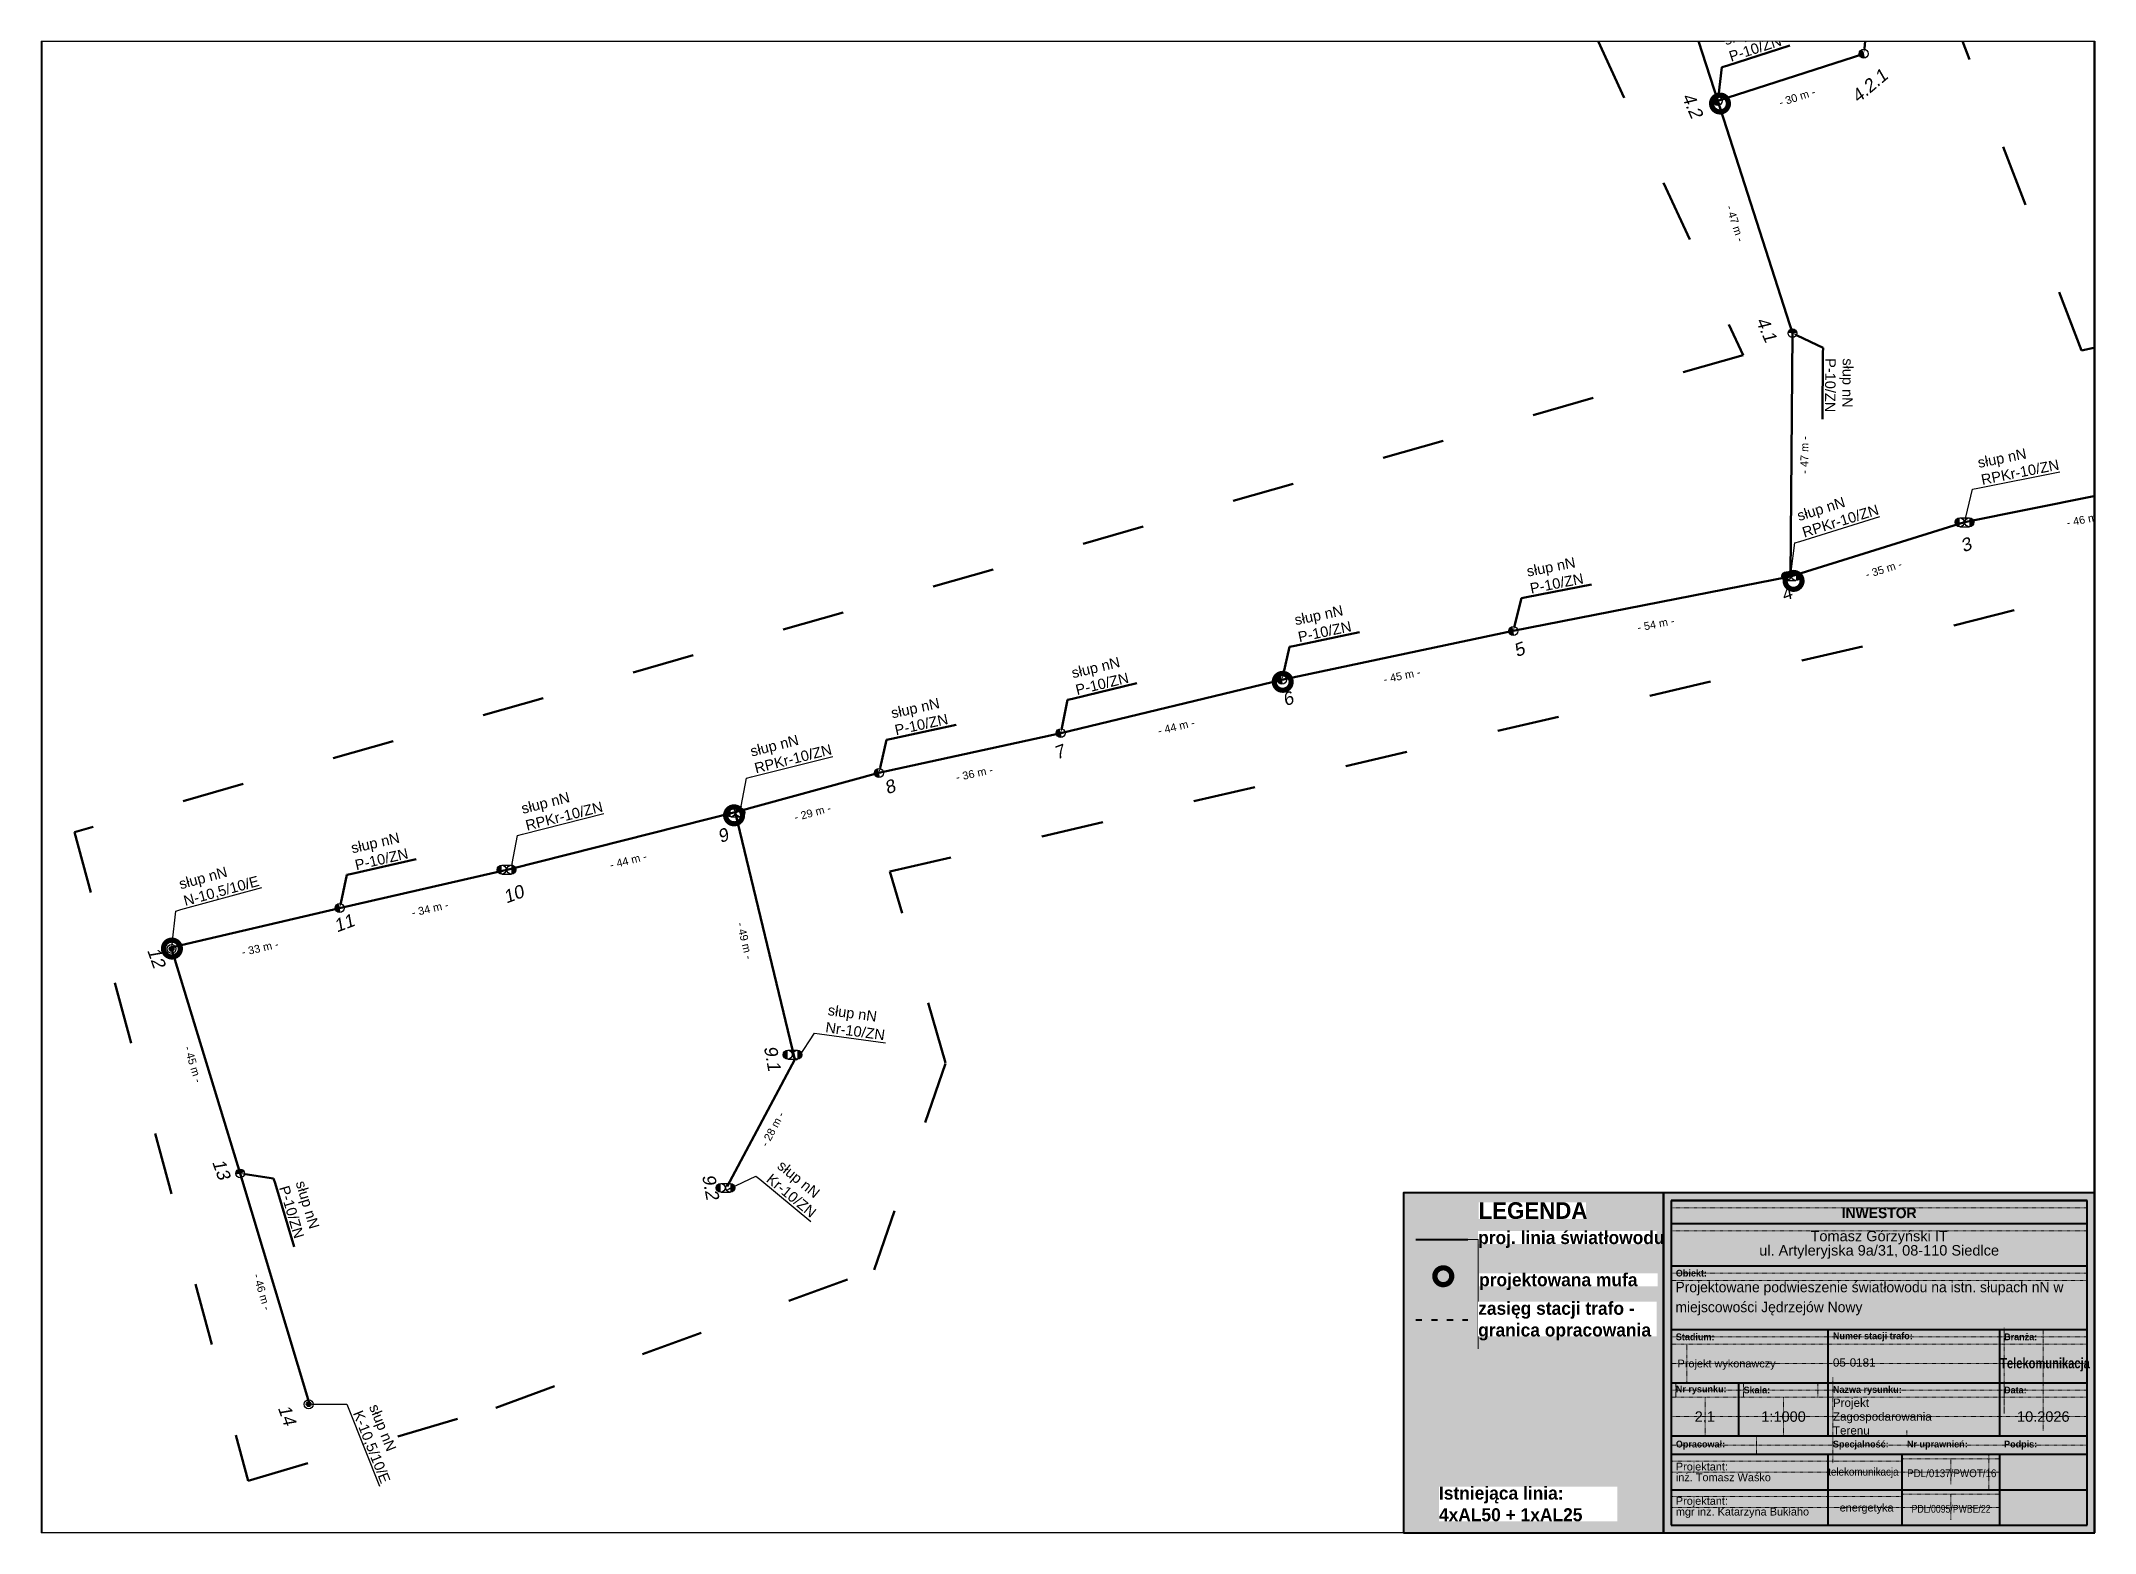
# Paper-space layout '181-1' of a CAD drawing. Header units: metres, sheet in millimetres. Extents: x 0 to 395, y 0 to 287.
# The model-space entities are those that its viewports show. They can reach past a viewport. Long polylines and large blocks are cut down to what shows.
import ezdxf
from ezdxf import colors
from ezdxf.entities.mleader import LeaderData, LeaderLine
from ezdxf.math import Vec2, Vec3

# ---------------------------------------------------------------- set-up
doc = ezdxf.new("R2010")
doc.units = ezdxf.units.M
for name, pattern in [('ACAD_ISO03W100', [30, 12, -18]), ('DGN Style 2', [0.005224, 0.003135, -0.00209]), ('GCAD_ISO03W100', [30, 12, -18])]:
    doc.linetypes.add(name, pattern=pattern)
for name, color, linetype, lineweight in [('!TELE', 30, 'SCARPLINE1A', 50), ('!trafo_05-0181', 6, 'GCAD_ISO03W100', 50), ('@Tabelka', 7, 'Continuous', 13), ('_mm zasięg trafo', 6, 'ACAD_ISO03W100', 35), ('_numery slupow etap 4 cz. 2', 7, 'Continuous', 40), ('_światłowód', 30, 'Continuous', 50)]:
    doc.layers.add(name, color=color, linetype=linetype, lineweight=lineweight)
for name, color, linetype in [('!wymiary', 7, 'Continuous'), ('_MM mufy', 3, 'Continuous'), ('_MM opisy', 7, 'Continuous'), ('_MM slupy', 5, 'Continuous')]:
    doc.layers.add(name, color=color, linetype=linetype)
doc.layers.add('@KonstrTabelki', color=253, linetype='DGN Style 2', lineweight=0, plot=False)
doc.styles.add('LEGENDA', font='arial.ttf')
doc.styles.get("Standard").update_dxf_attribs({"font": 'ARIAL.TTF'})
doc.linetypes.add('SCARPLINE1A', pattern='A,2,[150,AAA.SHX,S=1,R=0,X=0,Y=0],1e-11', length=2)
doc.dimstyles.new('opis linie', dxfattribs={"dimtxt": 1.5, "dimasz": 0.18, "dimexe": 0.18, "dimexo": 0.0625, "dimgap": 2.5, "dimtad": 4, "dimdec": 0, "dimzin": 0, "dimdsep": 46, "dimtxsty": 'Standard', "dimcen": 0.09, "dimse1": 1, "dimse2": 1, "dimsd1": 1, "dimsd2": 1, "dimclrt": 256, "dimadec": 0, "dimazin": 0, "dimtfac": 1, "dimtdec": 0, "dimtofl": 0, "dimtmove": 0, "dimatfit": 3, "dimfxl": 1, "dimtfill": 1, "dimtolj": 1, "dimtzin": 0, "dimarcsym": 0})

psp = doc.layouts.new('181-1')

# ---------------------------------------------------------------- texts
at = {"color": 18, "true_color": 0x000000, "insert": (314.32, 48.27), "char_height": 2, "width": 76.9558, "attachment_point": 1, "line_spacing_factor": 0.825, "style": 'LEGENDA'}
psp.add_mtext('\\pxsm1.15,ql;{\\fLato Light|b0|i0|c238|p34;\\C256;Projektowane podwieszenie światłowodu na istn. słupach nN w miejscowości Jędrzejów Nowy}', dxfattribs=at)
at = {"color": 1, "char_height": 1.6, "width": 26.3577, "attachment_point": 4, "style": 'LEGENDA'}
for s, insert in [('{\\C18;\\c0;05-0181}', (344.61, 32.76, 1)), ('{\\C18;\\c0;Projekt Zagospodarowania Terenu}', (344.61, 22.36, 1))]:
    psp.add_mtext(s, dxfattribs=dict(at, insert=insert))
at = {"char_height": 2, "attachment_point": 5, "line_spacing_factor": 0.825, "style": 'LEGENDA'}
for s, insert in [('2.1', (319.97, 22.36)), ('1:1000', (335.12, 22.36))]:
    psp.add_mtext(s, dxfattribs=dict(at, insert=insert))

msp = doc.modelspace()

# ---------------------------------------------------------------- blocks, each defined once
blk = doc.blocks.new('tabelka')
at = {"true_color": 0xffffff, "transparency": 33554687}
h = blk.add_hatch(color=7, dxfattribs=at)
h.dxf.hatch_style = 1
h.paths.add_polyline_path([(-83, 65.41), (0, 65.41), (0, 0), (-83, 0)])
at = {"layer": '@KonstrTabelki', "lineweight": 0}
for p, q in [((-1.5, 62.52), (-81.5, 62.52)), ((-1.5, 58.08), (-81.5, 58.08)), ((-1.5, 49.94), (-81.5, 49.94)), ((-81.5, 48.55), (-1.5, 48.55)), ((-1.5, 37.69), (-81.5, 37.69)), ((-81.5, 36.3), (-1.5, 36.3)), ((-78.46, 36.3), (-78.46, 28.86)), ((-17.47, 39.44), (-17.47, 22.94)), ((-9.93, 19.68), (-9.93, 39.08)), ((-81.5, 32.58), (-1.5, 32.58)), ((-80.6, 28.86), (-80.6, 26.08)), ((-67.58, 28.86), (-67.58, 26.08)), ((-53.27, 26.08), (-53.27, 28.86)), ((-50.39, 29.9), (-50.39, 18.64)), ((-17.47, 28.86), (-17.47, 22.94)), ((-9.93, 19.68), (-9.93, 28.86)), ((-1.5, 27.47), (-81.5, 27.47)), ((-81.5, 26.08), (-1.5, 26.08)), ((-74.99, 18.64), (-74.99, 26.08)), ((-59.88, 18.64), (-59.88, 26.08)), ((-1.5, 27.47), (-18.36, 27.47)), ((-1.5, 22.36), (-81.5, 22.36)), ((-1.5, 22.36), (-18.36, 22.36)), ((-81.5, 16.88), (-1.5, 16.88)), ((-65.11, 18.64), (-65.11, 15.11)), ((-50.39, 18.64), (-50.39, 13.41)), ((-36.15, 19.68), (-36.15, 18.64)), ((-37.05, 13.77), (-81.5, 13.77)), ((-37.05, 14.25), (-18.36, 14.25)), ((-27.71, 14.25), (-27.71, 9.31)), ((-20.43, 15.11), (-20.43, 8.31)), ((-37.05, 11.71), (-81.5, 11.71)), ((-18.36, 11.71), (-37.05, 11.71)), ((-37.05, 6.97), (-81.5, 6.97)), ((-37.05, 4.9), (-81.5, 4.9)), ((-37.05, 7.44), (-18.36, 7.44)), ((-18.36, 4.9), (-37.05, 4.9)), ((-27.71, 7.44), (-27.71, 2.5))]:
    blk.add_line(p, q, dxfattribs=at)
at = {"layer": '@KonstrTabelki'}
for points in [[(-51.29, 28.86), (-51.29, 39.08)], [(-51.29, 18.64), (-51.29, 28.86)]]:
    blk.add_lwpolyline(points, dxfattribs=at)
at = {"layer": '@Tabelka', "lineweight": 40}
for p, q in [((0, 65.41), (-83, 65.41)), ((-83, 65.41), (-83, 0)), ((-81.5, 63.91), (-1.5, 63.91)), ((-1.5, 63.91), (-81.5, 63.91)), ((-81.5, 63.91), (-81.5, 1.5)), ((-1.5, 1.5), (-1.5, 63.91)), ((0, 0), (0, 65.41)), ((-81.5, 59.47), (-1.5, 59.47)), ((-81.5, 51.33), (-1.5, 51.33)), ((-81.5, 39.08), (-1.5, 39.08)), ((-81.5, 39.08), (-18.36, 39.08)), ((-51.29, 28.86), (-51.29, 39.08)), ((-51.29, 28.86), (-51.29, 35.67)), ((-18.36, 39.08), (-18.36, 28.86)), ((-81.5, 28.86), (-18.36, 28.86)), ((-68.48, 18.64), (-68.48, 28.86)), ((-51.29, 18.64), (-51.29, 28.86)), ((-18.36, 28.86), (-1.5, 28.86)), ((-18.36, 28.86), (-18.36, 18.64)), ((-51.29, 18.64), (-51.29, 25.45)), ((-18.36, 25.45), (-18.36, 18.64)), ((-81.5, 18.64), (-1.5, 18.64)), ((-81.5, 18.64), (-1.5, 18.64)), ((-81.5, 15.11), (-1.5, 15.11)), ((-51.29, 1.5), (-51.29, 15.11)), ((-37.05, 1.5), (-37.05, 15.11)), ((-18.36, 15.11), (-18.36, 1.5)), ((-81.5, 8.31), (-1.5, 8.31)), ((-81.5, 8.31), (-1.5, 8.31)), ((-81.5, 1.5), (-1.5, 1.5)), ((-83, 0), (0, 0))]:
    blk.add_line(p, q, dxfattribs=at)
at = {"layer": '@Tabelka'}
for s, insert, char_height, attachment_point, line_spacing_factor in [('{\\fLato Light|b1|i0|c238|p34;INWESTOR}', (-41.5, 62.52), 2, 2, 0.825), ('{\\fLato Light|b1|i0|c238|p34;Obiekt:}', (-80.6, 49.94), 1.3, 4, 0.946154), ('{\\fLato Light|b1|i0|c238|p34;Branża:}', (-17.47, 37.69), 1.3, 4, 0.946154), ('Projekt wykonawczy', (-80.27, 32.34), 1.5, 4, 0.825), ('{\\fLato Light|b1|i0|c238|p34;\\W0.8;Telekomunikacja}', (-9.6, 32.34), 2, 5, 0.76875), ('{\\fLato Light|b1|i0|c238|p34;Nr rysunku:}', (-80.6, 27.47), 1.3, 4, 0.946154), ('{\\fLato Light|b1|i0|c238|p34;Skala:}', (-67.58, 27.47), 1.3, 4, 0.946154), ('{\\fLato Light|b1|i0|c238|p34;Nazwa rysunku:}', (-50.39, 27.38), 1.3, 4, 0.946154), ('{\\fLato Light|b1|i0|c238|p34;Data:}', (-17.47, 27.47), 1.3, 4, 0.946154), ('10.2026', (-9.93, 22.36), 2, 5, 0.825), ('{\\fLato Light|b1|i0|c238|p34;Opracował:}', (-80.6, 16.88), 1.3, 4, 0.946154), ('{\\fLato Light|b1|i0|c238|p34;Specjalność:}', (-50.39, 16.88), 1.3, 4, 0.946154), ('{\\fLato Light|b1|i0|c238|p34;Nr uprawnień:}', (-36.15, 16.88), 1.3, 4, 0.946154), ('{\\fLato Light|b1|i0|c238|p34;Podpis:}', (-17.47, 16.88), 1.3, 4, 0.946154)]:
    blk.add_mtext(s, dxfattribs=dict(at, insert=insert, char_height=char_height, attachment_point=attachment_point, line_spacing_factor=line_spacing_factor))
at = {"layer": '@Tabelka', "insert": (-41.5, 58.08), "char_height": 2, "attachment_point": 2, "line_spacing_factor": 0.825, "style": 'LEGENDA'}
blk.add_mtext('Tomasz Górzyński IT\\Pul. Artyleryjska 9a/31, 08-110 Siedlce', dxfattribs=at)
at = {"layer": '@Tabelka'}
for s, insert, char_height, width, attachment_point, line_spacing_factor in [('{\\fLato Light|b1|i0|c238|p34;Stadium:}', (-80.6, 37.69), 1.3, 8.6456, 4, 0.946154), ('{\\fLato Light|b1|i0|c238|p34;Numer stacji trafo:}', (-50.39, 37.69), 1.3, 16.1141, 4, 0.946154), ('Projektant:\\Pinż. Tomasz Waśko', (-80.6, 11.71), 1.5, 27.9275, 4, 0.825), ('{\\W0.9;telekomunikacja}', (-44.53, 11.53), 1.5, 22.915, 5, 0.825), ('{\\W0.9;PDL/0137/PWOT/16}', (-27.54, 11.46), 1.5, 22.915, 5, 0.825), ('Projektant:\\Pmgr inż. Katarzyna Bukłaho', (-80.6, 4.9), 1.5, 27.9275, 4, 0.825), ('energetyka', (-43.91, 4.64), 1.5, 22.915, 5, 0.825), ('{\\W0.8;PDL/0095/PWBE/22}', (-27.66, 4.62), 1.5, 22.915, 5, 0.825)]:
    blk.add_mtext(s, dxfattribs=dict(at, insert=insert, char_height=char_height, width=width, attachment_point=attachment_point, line_spacing_factor=line_spacing_factor))
blk = doc.blocks.new('mufa')
at = {"layer": '_MM mufy'}
h = blk.add_hatch(color=256, dxfattribs=at)
h.dxf.hatch_style = 1
h.paths.add_polyline_path([(2.15, 0.12, 1), (-2.1, -0.05, 1)])
h.paths.add_polyline_path([(-1.1, -0.01, -1), (1.15, 0.08, -1)], flags=16)
h.paths.add_polyline_path([(-0.83, 0, -1), (0.88, 0.07, -1)], flags=0)
blk = doc.blocks.new('legenda')
at = {"true_color": 0xffffff, "transparency": 33554687}
h = blk.add_hatch(color=7, dxfattribs=at)
h.dxf.hatch_style = 1
h.paths.add_polyline_path([(-50, 65.41), (0, 65.41), (0, 0), (-50, 0)])
at = {"lineweight": 40}
blk.add_lwpolyline([(0, 65.41), (-50, 65.41), (-50, 0)], dxfattribs=at)
at = {"layer": '_mm zasięg trafo', "lineweight": 40, "ltscale": 0.1}
blk.add_lwpolyline([(-47.62, 40.95), (-37.62, 40.95)], dxfattribs=at)
at = {"layer": '_światłowód', "lineweight": 40}
blk.add_lwpolyline([(-47.62, 56.41), (-37.62, 56.41)], dxfattribs=at)
at = {"layer": '_mm zasięg trafo'}
blk.add_blockref('mufa', (-42.35, 49.31), dxfattribs=at)
at = {"layer": '_mm zasięg trafo', "bg_fill": 3, "box_fill_scale": 1, "bg_fill_color": 256, "bg_fill_transparency": 0}
for s, width, heights, insert, char_height, attachment_point in [('{\\fLato Light|b1|i0|c238|p34;\\C7;LEGENDA}', 20.65, [-3.27], (-35.53, 63.58), 3.2, 1), ('\\pxt4;{\\fLato Light|b1|i0|c238|p34;\\C7;proj. linia światłowodu}', 34.3358, [-3.2], (-35.62, 56.41), 2.5, 4)]:
    blk.add_mtext_dynamic_manual_height_columns(s, width=width, gutter_width=1, heights=heights, dxfattribs=dict(at, insert=insert, char_height=char_height, attachment_point=attachment_point))
at = {"layer": 'Defpoints', "color": 252, "lineweight": 0, "true_color": 0x939598}
blk.add_lwpolyline([(-37.62, 56.41), (-35.62, 56.41), (-35.62, 35.41)], dxfattribs=at)
at = {"layer": '_mm zasięg trafo', "char_height": 2.5, "attachment_point": 4, "bg_fill": 3, "box_fill_scale": 1, "bg_fill_color": 256, "bg_fill_transparency": 0}
for s, heights, insert in [('\\pxt4;{\\fLato Light|b1|i0|c238|p34;\\C7;projektowana mufa}', [-3.2], (-35.44, 48.3)), ('\\pxt4;{\\fLato Light|b1|i0|c238|p34;\\C7;zasięg stacji trafo - granica opracowania}', [-7.36], (-35.62, 40.72))]:
    blk.add_mtext_dynamic_manual_height_columns(s, width=34.3358, gutter_width=1, heights=heights, dxfattribs=dict(at, insert=insert))
at = {"lineweight": 40}
blk.add_lwpolyline([(-50, 0), (0, 0), (0, 65.41)], dxfattribs=at)
at = {"layer": '_mm zasięg trafo', "insert": (-43.16, 5.56), "char_height": 2.5, "attachment_point": 4, "bg_fill": 3, "box_fill_scale": 1, "bg_fill_color": 256, "bg_fill_transparency": 0}
blk.add_mtext_dynamic_manual_height_columns('\\pxt4;{\\fLato Light|b1|i0|c238|p34;\\C7;Istniejąca linia:\\P4xAL50 + 1xAL25}', width=34.3358, gutter_width=1, heights=[0], dxfattribs=at)
blk = doc.blocks.new('*D100')
at = {"layer": 'Defpoints', "color": 0}
for p in [(7547440.23, 5784095.98), (7547451.73, 5784048.37), (7547451, 5784048.19)]:
    blk.add_point(p, dxfattribs=at)
at = {"layer": '!wymiary', "insert": (7547442.08, 5784071.23), "char_height": 1.5, "attachment_point": 5, "rotation": 283.574, "bg_fill": 3, "box_fill_scale": 1.1, "bg_fill_color": 9, "bg_fill_true_color": 13158600, "bg_fill_transparency": 0}
blk.add_mtext('\\A1;- 49 m -', dxfattribs=at)
blk = doc.blocks.new('*D101')
at = {"layer": 'Defpoints', "color": 0}
for p in [(7547451.73, 5784048.37), (7547438.03, 5784024.35), (7547438.69, 5784024)]:
    blk.add_point(p, dxfattribs=at)
at = {"layer": '!wymiary', "insert": (7547447.43, 5784035), "char_height": 1.5, "attachment_point": 5, "rotation": 61.8514, "bg_fill": 3, "box_fill_scale": 1.1, "bg_fill_color": 9, "bg_fill_true_color": 13158600, "bg_fill_transparency": 0}
blk.add_mtext('\\A1;- 28 m -', dxfattribs=at)
blk = doc.blocks.new('*D121')
at = {"layer": 'Defpoints', "color": 0}
for p in [(7547657.28, 5784241.79), (7547657.51, 5784241.08), (7547629.2, 5784232.71)]:
    blk.add_point(p, dxfattribs=at)
at = {"layer": '!wymiary', "insert": (7547644.47, 5784233.43), "char_height": 1.5, "attachment_point": 5, "rotation": 17.9309, "bg_fill": 3, "box_fill_scale": 1.1, "bg_fill_color": 9, "bg_fill_true_color": 13158600, "bg_fill_transparency": 0}
blk.add_mtext('\\A1;- 30 m -', dxfattribs=at)
blk = doc.blocks.new('*D123')
at = {"layer": 'Defpoints', "color": 0}
for p in [(7547616.77, 5784271.36), (7547628.48, 5784232.48), (7547629.2, 5784232.71)]:
    blk.add_point(p, dxfattribs=at)
at = {"layer": '!wymiary', "insert": (7547619.17, 5784250.81), "char_height": 1.5, "attachment_point": 5, "rotation": 287.8205, "bg_fill": 3, "box_fill_scale": 1.1, "bg_fill_color": 9, "bg_fill_true_color": 13158600, "bg_fill_transparency": 0}
blk.add_mtext('\\A1;- 41 m -', dxfattribs=at)
blk = doc.blocks.new('*D124')
at = {"layer": 'Defpoints', "color": 0}
for p in [(7547629.2, 5784232.71), (7547642.85, 5784187.82), (7547643.57, 5784188.05)]:
    blk.add_point(p, dxfattribs=at)
at = {"layer": '!wymiary', "insert": (7547632.57, 5784209.15), "char_height": 1.5, "attachment_point": 5, "rotation": 287.8382, "bg_fill": 3, "box_fill_scale": 1.1, "bg_fill_color": 9, "bg_fill_true_color": 13158600, "bg_fill_transparency": 0}
blk.add_mtext('\\A1;- 47 m -', dxfattribs=at)
blk = doc.blocks.new('*D125')
at = {"layer": 'Defpoints', "color": 0}
for p in [(7547643.57, 5784188.05), (7547642.43, 5784141.27), (7547643.18, 5784141.26)]:
    blk.add_point(p, dxfattribs=at)
at = {"layer": '!wymiary', "insert": (7547645.87, 5784164.64), "char_height": 1.5, "attachment_point": 5, "rotation": 89.5261, "bg_fill": 3, "box_fill_scale": 1.1, "bg_fill_color": 9, "bg_fill_true_color": 13158600, "bg_fill_transparency": 0}
blk.add_mtext('\\A1;- 47 m -', dxfattribs=at)
blk = doc.blocks.new('*D130')
at = {"layer": 'Defpoints', "color": 0}
for p in [(7547345.03, 5784026.49), (7547345.75, 5784026.71), (7547358.27, 5783982.38)]:
    blk.add_point(p, dxfattribs=at)
at = {"layer": '!wymiary', "insert": (7547349.24, 5784003.71), "char_height": 1.5, "attachment_point": 5, "rotation": 286.7076, "bg_fill": 3, "box_fill_scale": 1.1, "bg_fill_color": 9, "bg_fill_true_color": 13158600, "bg_fill_transparency": 0}
blk.add_mtext('\\A1;- 46 m -', dxfattribs=at)
blk = doc.blocks.new('*D131')
at = {"layer": 'Defpoints', "color": 0}
for p in [(7547331.74, 5784069.94), (7547332.46, 5784070.16), (7547345.03, 5784026.49)]:
    blk.add_point(p, dxfattribs=at)
at = {"layer": '!wymiary', "insert": (7547335.98, 5784047.48), "char_height": 1.5, "attachment_point": 5, "rotation": 287.0072, "bg_fill": 3, "box_fill_scale": 1.1, "bg_fill_color": 9, "bg_fill_true_color": 13158600, "bg_fill_transparency": 0}
blk.add_mtext('\\A1;- 45 m -', dxfattribs=at)
blk = doc.blocks.new('*D132')
at = {"layer": 'Defpoints', "color": 0}
for p in [(7547364.16, 5784077.51), (7547364.33, 5784076.78), (7547331.74, 5784069.94)]:
    blk.add_point(p, dxfattribs=at)
at = {"layer": '!wymiary', "insert": (7547348.86, 5784069.81), "char_height": 1.5, "attachment_point": 5, "rotation": 13.143, "bg_fill": 3, "box_fill_scale": 1.1, "bg_fill_color": 9, "bg_fill_true_color": 13158600, "bg_fill_transparency": 0}
blk.add_mtext('\\A1;- 33 m -', dxfattribs=at)
blk = doc.blocks.new('*D133')
at = {"layer": 'Defpoints', "color": 0}
for p in [(7547397.15, 5784085.08), (7547397.32, 5784084.35), (7547364.16, 5784077.51)]:
    blk.add_point(p, dxfattribs=at)
at = {"layer": '!wymiary', "insert": (7547381.55, 5784077.38), "char_height": 1.5, "attachment_point": 5, "rotation": 12.9236, "bg_fill": 3, "box_fill_scale": 1.1, "bg_fill_color": 9, "bg_fill_true_color": 13158600, "bg_fill_transparency": 0}
blk.add_mtext('\\A1;- 34 m -', dxfattribs=at)
blk = doc.blocks.new('*D134')
at = {"layer": 'Defpoints', "color": 0}
for p in [(7547440.23, 5784095.98), (7547440.42, 5784095.25), (7547397.15, 5784085.08)]:
    blk.add_point(p, dxfattribs=at)
at = {"layer": '!wymiary', "insert": (7547419.67, 5784086.65), "char_height": 1.5, "attachment_point": 5, "rotation": 14.197, "bg_fill": 3, "box_fill_scale": 1.1, "bg_fill_color": 9, "bg_fill_true_color": 13158600, "bg_fill_transparency": 0}
blk.add_mtext('\\A1;- 44 m -', dxfattribs=at)
blk = doc.blocks.new('*D135')
at = {"layer": 'Defpoints', "color": 0}
for p in [(7547467.89, 5784103.49), (7547468.09, 5784102.76), (7547440.23, 5784095.98)]:
    blk.add_point(p, dxfattribs=at)
at = {"layer": '!wymiary', "insert": (7547455.11, 5784095.86), "char_height": 1.5, "attachment_point": 5, "rotation": 15.1883, "bg_fill": 3, "box_fill_scale": 1.1, "bg_fill_color": 9, "bg_fill_true_color": 13158600, "bg_fill_transparency": 0}
blk.add_mtext('\\A1;- 29 m -', dxfattribs=at)
blk = doc.blocks.new('*D136')
at = {"layer": 'Defpoints', "color": 0}
for p in [(7547502.85, 5784111.15), (7547503.01, 5784110.41), (7547467.89, 5784103.49)]:
    blk.add_point(p, dxfattribs=at)
at = {"layer": '!wymiary', "insert": (7547486.23, 5784103.39), "char_height": 1.5, "attachment_point": 5, "rotation": 12.3555, "bg_fill": 3, "box_fill_scale": 1.1, "bg_fill_color": 9, "bg_fill_true_color": 13158600, "bg_fill_transparency": 0}
blk.add_mtext('\\A1;- 36 m -', dxfattribs=at)
blk = doc.blocks.new('*D137')
at = {"layer": 'Defpoints', "color": 0}
for p in [(7547545.39, 5784121.41), (7547545.56, 5784120.68), (7547502.85, 5784111.15)]:
    blk.add_point(p, dxfattribs=at)
at = {"layer": '!wymiary', "insert": (7547525.06, 5784112.39), "char_height": 1.5, "attachment_point": 5, "rotation": 13.5621, "bg_fill": 3, "box_fill_scale": 1.1, "bg_fill_color": 9, "bg_fill_true_color": 13158600, "bg_fill_transparency": 0}
blk.add_mtext('\\A1;- 44 m -', dxfattribs=at)
blk = doc.blocks.new('*D138')
at = {"layer": 'Defpoints', "color": 0}
for p in [(7547589.88, 5784130.8), (7547590.04, 5784130.07), (7547545.39, 5784121.41)]:
    blk.add_point(p, dxfattribs=at)
at = {"layer": '!wymiary', "insert": (7547568.46, 5784122.18), "char_height": 1.5, "attachment_point": 5, "rotation": 11.9245, "bg_fill": 3, "box_fill_scale": 1.1, "bg_fill_color": 9, "bg_fill_true_color": 13158600, "bg_fill_transparency": 0}
blk.add_mtext('\\A1;- 45 m -', dxfattribs=at)
blk = doc.blocks.new('*D139')
at = {"layer": 'Defpoints', "color": 0}
for p in [(7547643.18, 5784141.26), (7547643.32, 5784140.53), (7547589.88, 5784130.8)]:
    blk.add_point(p, dxfattribs=at)
at = {"layer": '!wymiary', "insert": (7547617.3, 5784132.1), "char_height": 1.5, "attachment_point": 5, "rotation": 11.1037, "bg_fill": 3, "box_fill_scale": 1.1, "bg_fill_color": 9, "bg_fill_true_color": 13158600, "bg_fill_transparency": 0}
blk.add_mtext('\\A1;- 54 m -', dxfattribs=at)
blk = doc.blocks.new('*D140')
at = {"layer": 'Defpoints', "color": 0}
for p in [(7547676.66, 5784151.71), (7547676.89, 5784151), (7547643.18, 5784141.26)]:
    blk.add_point(p, dxfattribs=at)
at = {"layer": '!wymiary', "insert": (7547661.12, 5784142.66), "char_height": 1.5, "attachment_point": 5, "rotation": 17.3352, "bg_fill": 3, "box_fill_scale": 1.1, "bg_fill_color": 9, "bg_fill_true_color": 13158600, "bg_fill_transparency": 0}
blk.add_mtext('\\A1;- 35 m -', dxfattribs=at)
blk = doc.blocks.new('*D141')
at = {"layer": 'Defpoints', "color": 0}
for p in [(7547721.42, 5784160.68), (7547721.56, 5784159.94), (7547676.66, 5784151.71)]:
    blk.add_point(p, dxfattribs=at)
at = {"layer": '!wymiary', "insert": (7547699.83, 5784152.26), "char_height": 1.5, "attachment_point": 5, "rotation": 11.3282, "bg_fill": 3, "box_fill_scale": 1.1, "bg_fill_color": 9, "bg_fill_true_color": 13158600, "bg_fill_transparency": 0}
blk.add_mtext('\\A1;- 46 m -', dxfattribs=at)
blk = doc.blocks.new('ZN')
at = {"layer": '_MM slupy', "transparency": 33554687}
h = blk.add_hatch(color=256, dxfattribs=at)
h.dxf.hatch_style = 1
h.paths.add_polyline_path([(0, -0.86), (0, 0.86, 1)])
at = {"layer": '_MM slupy'}
blk.add_circle((0, 0), 0.857, dxfattribs=at)
blk = doc.blocks.new('E')
at = {"layer": '_MM slupy'}
h = blk.add_hatch(color=256, dxfattribs=at)
h.dxf.hatch_style = 1
h.paths.add_polyline_path([(0.27, 0.37, 1), (-0.27, -0.37, 1)])
for radius in [0.857, 0.457]:
    blk.add_circle((0, 0), radius, dxfattribs=at)
blk = doc.blocks.new('R')
at = {"layer": '_MM slupy', "transparency": 33554687}
h = blk.add_hatch(color=256, dxfattribs=at)
h.dxf.hatch_style = 1
h.paths.add_polyline_path([(-0.93, -0.86), (-0.93, 0.86, 1)])
h = blk.add_hatch(color=256, dxfattribs=at)
h.dxf.hatch_style = 1
h.paths.add_polyline_path([(0.93, 0.86), (0.93, -0.86, 1)])
at = {"layer": '_MM slupy'}
for points in [[(-0.93, 0.86), (0.93, 0.86)], [(-0.93, -0.86), (0.93, -0.86)]]:
    blk.add_lwpolyline(points, dxfattribs=at)
for centre in [(-0.93, 0), (0.93, 0)]:
    blk.add_circle(centre, 0.857, dxfattribs=at)
blk = doc.blocks.new('q')
at = {"layer": '_MM slupy'}
blk.add_blockref('ZN', (0, 0), dxfattribs=at)
at = {"layer": '_MM opisy'}
ml = blk.add_multileader_mtext('Standard', dxfattribs=at)
ml.set_content('\\pxql;słup nN\\PP-10/ZN', color=256)
ml.set_leader_properties()
ml.build(insert=Vec2(0, 0))
ml.multileader.update_dxf_attribs({"has_text_frame": 1, "text_left_attachment_type": 5, "text_right_attachment_type": 5, "dogleg_length": 1, "arrow_head_size": 1})
ctx = ml.context
ctx.base_point, ctx.char_height, ctx.arrow_head_size, ctx.landing_gap_size, ctx.plane_origin = Vec3(3.75, 5.9), 2, 1, 1, Vec3(1.72, -1.42)
ctx.left_attachment, ctx.right_attachment = 5, 5
notes = []
notes.append((ctx, [(0, (1, 1, 0), (2.75, 5.9), (1, 0), 1, [(0, [(0, 0), (2.75, 5.9)], 0, [])])]))
ctx.mtext.insert, ctx.mtext.flow_direction = Vec3(4.75, 11.7), 5
ctx.mtext.has_bg_fill, ctx.mtext.bg_color, ctx.mtext.bg_scale_factor, ctx.mtext.bg_transparency, ctx.mtext.use_window_bg_color = 1, -1023410175, 1, 0, 1
for ctx, leaders in notes:
    for number, flags, end, landing, length, lines in leaders:
        leader = LeaderData()
        leader.index, (leader.has_last_leader_line, leader.has_dogleg_vector, leader.attachment_direction) = number, flags
        leader.last_leader_point, leader.dogleg_vector, leader.dogleg_length = Vec3(end), Vec3(landing), length
        for number, points, colour, breaks in lines:
            line = LeaderLine()
            line.index, line.vertices, line.color, line.breaks = number, Vec3.list(points), colors.encode_raw_color(colour), breaks
            leader.lines.append(line)
        ctx.leaders.append(leader)

# ---------------------------------------------------------------- linework, layer by layer
at = {"layer": '!TELE'}
for points in [[(7547604.59, 5784308.46), (7547616.77, 5784271.36), (7547629.2, 5784232.71), (7547643.57, 5784188.05), (7547643.18, 5784141.26)], [(7547331.74, 5784069.94), (7547364.16, 5784077.51), (7547397.15, 5784085.08), (7547440.23, 5784095.98), (7547467.89, 5784103.49), (7547502.85, 5784111.15), (7547545.39, 5784121.41), (7547589.88, 5784130.8), (7547643.18, 5784141.26), (7547676.66, 5784151.71), (7547721.42, 5784160.68), (7547752.99, 5784167.3), (7547824.78, 5784184.17), (7547867.12, 5784195.38), (7547898.57, 5784202.63), (7547936.42, 5784211.17), (7547968.19, 5784218.42), (7548000.22, 5784225.81), (7548048.07, 5784236.31), (7548098.58, 5784248.26)], [(7547629.2, 5784232.71), (7547657.28, 5784241.79)], [(7547440.23, 5784095.98), (7547451.73, 5784048.37), (7547438.69, 5784024)], [(7547331.74, 5784069.94), (7547345.03, 5784026.49), (7547358.27, 5783982.38)]]:
    msp.add_lwpolyline(points, dxfattribs=at)

# ---------------------------------------------------------------- next in the draw order: dimensions: what is measured, and where the dimension line sits
at = {"layer": '!wymiary'}
for p1, p2, picture, middle in [((7547629.2, 5784232.71), (7547657.28, 5784241.79), '*D121', (7547644.47, 5784233.43)), ((7547440.23, 5784095.98), (7547451.73, 5784048.37), '*D100', (7547442.08, 5784071.23)), ((7547358.27, 5783982.38), (7547345.03, 5784026.49), '*D130', (7547349.24, 5784003.71))]:
    dim = msp.add_aligned_dim(p1=p1, p2=p2, distance=-0.75, dimstyle='opis linie', override={"dimpost": '- <> m -'}, dxfattribs=at)
    dim.commit()
    dim.dimension.update_dxf_attribs({"geometry": picture, "text_midpoint": middle})

# ---------------------------------------------------------------- next in the draw order: block references
at = {"layer": '!TELE', "rotation": 17.9309077883268}
msp.add_blockref('q', (7547657.28, 5784241.79), dxfattribs=at)

# ---------------------------------------------------------------- next in the draw order: texts
at = {"layer": '_numery slupow etap 4 cz. 2', "oblique": 10}
msp.add_text('14', height=2.5, rotation=289.7301, dxfattribs=at).set_placement((7547352.24, 5783981.45))

# ---------------------------------------------------------------- next in the draw order: dimensions: what is measured, and where the dimension line sits
at = {"layer": '!wymiary'}
for p1, p2, picture, middle in [((7547616.77, 5784271.36), (7547629.2, 5784232.71), '*D123', (7547619.17, 5784250.81)), ((7547345.03, 5784026.49), (7547331.74, 5784069.94), '*D131', (7547335.98, 5784047.48)), ((7547451.73, 5784048.37), (7547438.69, 5784024), '*D101', (7547447.43, 5784035))]:
    dim = msp.add_aligned_dim(p1=p1, p2=p2, distance=-0.75, dimstyle='opis linie', override={"dimpost": '- <> m -'}, dxfattribs=at)
    dim.commit()
    dim.dimension.update_dxf_attribs({"geometry": picture, "text_midpoint": middle})

# ---------------------------------------------------------------- next in the draw order: leaders
at = {"layer": '_MM opisy'}
ml = msp.add_multileader_mtext('Standard', dxfattribs=at)
ml.set_content('słup nN\\P\\pxql;K-10,5/10/E', color=256)
ml.set_leader_properties()
ml.build(insert=Vec2(0, 0))
ml.multileader.update_dxf_attribs({"has_text_frame": 1, "text_left_attachment_type": 5, "text_right_attachment_type": 5, "dogleg_length": 1, "arrow_head_size": 1})
ctx = ml.context
ctx.base_point, ctx.char_height, ctx.arrow_head_size, ctx.landing_gap_size, ctx.plane_origin, ctx.plane_x_axis, ctx.plane_y_axis = Vec3(7547365.9, 5783981.18), 2, 1, 1, Vec3(7547357.53, 5783979.99), Vec3(0.370407, -0.92887), Vec3(0.92887, 0.370407)
ctx.left_attachment, ctx.right_attachment = 5, 5
notes = []
notes.append((ctx, [(0, (1, 1, 0), (7547365.53, 5783982.11), (0.370407, -0.92887), 1, [(0, [(7547358.21, 5783982.11)], 0, [])])]))
ctx.mtext.insert, ctx.mtext.text_direction, ctx.mtext.flow_direction = Vec3(7547371.63, 5783982.39), Vec3(0.370407, -0.92887), 5
ctx.mtext.has_bg_fill, ctx.mtext.bg_color, ctx.mtext.bg_scale_factor, ctx.mtext.bg_transparency, ctx.mtext.use_window_bg_color = 1, -1023410175, 1, 0, 1
for ctx, leaders in notes:
    for number, flags, end, landing, length, lines in leaders:
        leader = LeaderData()
        leader.index, (leader.has_last_leader_line, leader.has_dogleg_vector, leader.attachment_direction) = number, flags
        leader.last_leader_point, leader.dogleg_vector, leader.dogleg_length = Vec3(end), Vec3(landing), length
        for number, points, colour, breaks in lines:
            line = LeaderLine()
            line.index, line.vertices, line.color, line.breaks = number, Vec3.list(points), colors.encode_raw_color(colour), breaks
            leader.lines.append(line)
        ctx.leaders.append(leader)

# ---------------------------------------------------------------- next in the draw order: block references
at = {"layer": '!TELE', "rotation": 286.7075856176182}
msp.add_blockref('q', (7547345.03, 5784026.49), dxfattribs=at)
at = {"rotation": 291.7406898203865}
msp.add_blockref('E', (7547358.21, 5783982.11), dxfattribs=at)

# ---------------------------------------------------------------- next in the draw order: texts
at = {"layer": '_numery slupow etap 4 cz. 2', "oblique": 10}
for s, rotation, p in [('4.2.1', 40.1445, (7547656.2, 5784232.17)), ('9.1', 280.4567, (7547445.74, 5784050.8))]:
    msp.add_text(s, height=2.5, rotation=rotation, dxfattribs=at).set_placement(p)

# ---------------------------------------------------------------- next in the draw order: dimensions: what is measured, and where the dimension line sits
at = {"layer": '!wymiary'}
for p1, p2, picture, middle in [((7547629.2, 5784232.71), (7547643.57, 5784188.05), '*D124', (7547632.57, 5784209.15)), ((7547331.74, 5784069.94), (7547364.16, 5784077.51), '*D132', (7547348.86, 5784069.81))]:
    dim = msp.add_aligned_dim(p1=p1, p2=p2, distance=-0.75, dimstyle='opis linie', override={"dimpost": '- <> m -'}, dxfattribs=at)
    dim.commit()
    dim.dimension.update_dxf_attribs({"geometry": picture, "text_midpoint": middle})

# ---------------------------------------------------------------- next in the draw order: leaders
at = {"layer": '_MM opisy'}
ml = msp.add_multileader_mtext('Standard', dxfattribs=at)
ml.set_content('\\pxql;słup nN\\PNr-10/ZN', color=256)
ml.set_leader_properties()
ml.build(insert=Vec2(0, 0))
ml.multileader.update_dxf_attribs({"has_text_frame": 1, "text_left_attachment_type": 5, "text_right_attachment_type": 5, "dogleg_length": 1, "arrow_head_size": 1})
ctx = ml.context
ctx.base_point, ctx.char_height, ctx.arrow_head_size, ctx.landing_gap_size, ctx.plane_origin, ctx.plane_x_axis, ctx.plane_y_axis = Vec3(7547456.45, 5784053.35), 2, 1, 1, Vec3(7547453.44, 5784046.37), Vec3(0.990778, -0.135498), Vec3(0.135498, 0.990778)
ctx.left_attachment, ctx.right_attachment = 5, 5
notes = []
notes.append((ctx, [(0, (1, 1, 0), (7547455.46, 5784053.49), (0.990778, -0.135498), 1, [(0, [(7547451.93, 5784048.01), (7547455.46, 5784053.49)], 0, [])])]))
ctx.mtext.insert, ctx.mtext.text_direction, ctx.mtext.flow_direction = Vec3(7547458.22, 5784058.93), Vec3(0.990778, -0.135498), 5
ctx.mtext.has_bg_fill, ctx.mtext.bg_color, ctx.mtext.bg_scale_factor, ctx.mtext.bg_transparency, ctx.mtext.use_window_bg_color = 1, -1023410175, 1, 0, 1
ml = msp.add_multileader_mtext('Standard', dxfattribs=at)
ml.set_content('\\pxql;słup nN\\PKr-10/ZN', color=256)
ml.set_leader_properties()
ml.build(insert=Vec2(0, 0))
ml.multileader.update_dxf_attribs({"has_text_frame": 1, "text_left_attachment_type": 5, "text_right_attachment_type": 5, "dogleg_length": 1, "arrow_head_size": 1})
ctx = ml.context
ctx.base_point, ctx.char_height, ctx.arrow_head_size, ctx.landing_gap_size, ctx.plane_origin, ctx.plane_x_axis, ctx.plane_y_axis = Vec3(7547444.99, 5784025.36), 2, 1, 1, Vec3(7547438.74, 5784020.98), Vec3(0.772085, -0.635519), Vec3(0.635519, 0.772085)
ctx.left_attachment, ctx.right_attachment = 5, 5
notes.append((ctx, [(0, (1, 1, 0), (7547444.22, 5784026), (0.772085, -0.635519), 1, [(0, [(7547438.32, 5784023.16), (7547444.2, 5784025.97)], 0, [])])]))
ctx.mtext.insert, ctx.mtext.text_direction, ctx.mtext.flow_direction = Vec3(7547449.43, 5784029.18), Vec3(0.772085, -0.635519), 5
ctx.mtext.has_bg_fill, ctx.mtext.bg_color, ctx.mtext.bg_scale_factor, ctx.mtext.bg_transparency, ctx.mtext.use_window_bg_color = 1, -1023410175, 1, 0, 1
for ctx, leaders in notes:
    for number, flags, end, landing, length, lines in leaders:
        leader = LeaderData()
        leader.index, (leader.has_last_leader_line, leader.has_dogleg_vector, leader.attachment_direction) = number, flags
        leader.last_leader_point, leader.dogleg_vector, leader.dogleg_length = Vec3(end), Vec3(landing), length
        for number, points, colour, breaks in lines:
            line = LeaderLine()
            line.index, line.vertices, line.color, line.breaks = number, Vec3.list(points), colors.encode_raw_color(colour), breaks
            leader.lines.append(line)
        ctx.leaders.append(leader)

# ---------------------------------------------------------------- next in the draw order: block references
at = {"layer": '!TELE', "rotation": 17.9309077883268}
msp.add_blockref('q', (7547629.2, 5784232.71), dxfattribs=at)
for p in [(7547451.27, 5784049.33), (7547438.38, 5784023.73)]:
    msp.add_blockref('R', p)

# ---------------------------------------------------------------- next in the draw order: texts
at = {"layer": '_numery slupow etap 4 cz. 2', "oblique": 10}
for s, rotation, p in [('13', 289.7301, (7547339.6, 5784028.71)), ('9.2', 280.4567, (7547433.86, 5784026.08))]:
    msp.add_text(s, height=2.5, rotation=rotation, dxfattribs=at).set_placement(p)

# ---------------------------------------------------------------- next in the draw order: dimensions: what is measured, and where the dimension line sits
at = {"layer": '!wymiary'}
for p1, p2, picture, middle in [((7547643.57, 5784188.05), (7547643.18, 5784141.26), '*D125', (7547645.87, 5784164.64)), ((7547364.16, 5784077.51), (7547397.15, 5784085.08), '*D133', (7547381.55, 5784077.38))]:
    dim = msp.add_aligned_dim(p1=p1, p2=p2, distance=-0.75, dimstyle='opis linie', override={"dimpost": '- <> m -'}, dxfattribs=at)
    dim.commit()
    dim.dimension.update_dxf_attribs({"geometry": picture, "text_midpoint": middle})

# ---------------------------------------------------------------- next in the draw order: leaders
at = {"layer": '_MM opisy'}
ml = msp.add_multileader_mtext('Standard', dxfattribs=at)
ml.set_content('\\pxql;słup nN\\PN-10,5/10/E', color=256)
ml.set_leader_properties()
ml.build(insert=Vec2(0, 0))
ml.multileader.update_dxf_attribs({"has_text_frame": 1, "text_left_attachment_type": 5, "text_right_attachment_type": 5, "dogleg_length": 1, "arrow_head_size": 1})
ctx = ml.context
ctx.base_point, ctx.char_height, ctx.arrow_head_size, ctx.landing_gap_size, ctx.plane_origin, ctx.plane_x_axis, ctx.plane_y_axis = Vec3(7547333.62, 5784077.21), 2, 1, 1, Vec3(7547333.87, 5784068.76), Vec3(0.96446, 0.26423), Vec3(-0.26423, 0.96446)
ctx.left_attachment, ctx.right_attachment = 5, 5
notes = []
notes.append((ctx, [(0, (1, 1, 0), (7547332.65, 5784076.95), (0.96446, 0.26423), 1, [(0, [(7547331.83, 5784069.67)], 0, [])])]))
ctx.mtext.insert, ctx.mtext.text_direction, ctx.mtext.flow_direction = Vec3(7547333.06, 5784083.04), Vec3(0.96446, 0.26423), 5
ctx.mtext.has_bg_fill, ctx.mtext.bg_color, ctx.mtext.bg_scale_factor, ctx.mtext.bg_transparency, ctx.mtext.use_window_bg_color = 1, -1023410175, 1, 0, 1
for ctx, leaders in notes:
    for number, flags, end, landing, length, lines in leaders:
        leader = LeaderData()
        leader.index, (leader.has_last_leader_line, leader.has_dogleg_vector, leader.attachment_direction) = number, flags
        leader.last_leader_point, leader.dogleg_vector, leader.dogleg_length = Vec3(end), Vec3(landing), length
        for number, points, colour, breaks in lines:
            line = LeaderLine()
            line.index, line.vertices, line.color, line.breaks = number, Vec3.list(points), colors.encode_raw_color(colour), breaks
            leader.lines.append(line)
        ctx.leaders.append(leader)

# ---------------------------------------------------------------- next in the draw order: block references
at = {"layer": '!TELE'}
for p, rotation in [((7547643.57, 5784188.05), 269.5260871382649), ((7547364.16, 5784077.51), 12.92356488550755)]:
    msp.add_blockref('q', p, dxfattribs=dict(at, rotation=rotation))
at = {"color": 5, "lineweight": 70}
for p in [(7547629.61, 5784232.17), (7547331.88, 5784069.7)]:
    msp.add_blockref('mufa', p, dxfattribs=at)
at = {"rotation": 15.32121757312895}
msp.add_blockref('E', (7547331.83, 5784069.67), dxfattribs=at)

# ---------------------------------------------------------------- next in the draw order: texts
at = {"layer": '_numery slupow etap 4 cz. 2', "oblique": 10}
for s, rotation, p in [('4.2', 293.6096, (7547622.22, 5784233.58)), ('4.1', 293.6096, (7547636.47, 5784190.48)), ('12', 289.7301, (7547327.11, 5784069.41))]:
    msp.add_text(s, height=2.5, rotation=rotation, dxfattribs=at).set_placement(p)

# ---------------------------------------------------------------- next in the draw order: dimensions: what is measured, and where the dimension line sits
at = {"layer": '!wymiary'}
dim = msp.add_aligned_dim(p1=(7547397.15, 5784085.08), p2=(7547440.23, 5784095.98), distance=-0.75, dimstyle='opis linie', override={"dimpost": '- <> m -'}, dxfattribs=at)
dim.commit()
dim.dimension.update_dxf_attribs({"geometry": '*D134', "text_midpoint": (7547419.67, 5784086.65)})

# ---------------------------------------------------------------- next in the draw order: texts
at = {"layer": '_numery slupow etap 4 cz. 2', "oblique": 10}
for s, p in [('10', (7547396.21, 5784078.36)), ('11', (7547363.61, 5784072.8))]:
    msp.add_text(s, height=2.5, rotation=20.4647, dxfattribs=at).set_placement(p)

# ---------------------------------------------------------------- next in the draw order: dimensions: what is measured, and where the dimension line sits
at = {"layer": '!wymiary'}
dim = msp.add_aligned_dim(p1=(7547440.23, 5784095.98), p2=(7547467.89, 5784103.49), distance=-0.75, dimstyle='opis linie', override={"dimpost": '- <> m -'}, dxfattribs=at)
dim.commit()
dim.dimension.update_dxf_attribs({"geometry": '*D135', "text_midpoint": (7547455.11, 5784095.86)})

# ---------------------------------------------------------------- next in the draw order: leaders
at = {"layer": '_MM opisy'}
ml = msp.add_multileader_mtext('Standard', dxfattribs=at)
ml.set_content('\\pxql;słup nN\\PRPKr-10/ZN', color=256)
ml.set_leader_properties()
ml.build(insert=Vec2(0, 0))
ml.multileader.update_dxf_attribs({"has_text_frame": 1, "text_left_attachment_type": 5, "text_right_attachment_type": 5, "dogleg_length": 1, "arrow_head_size": 1})
ctx = ml.context
ctx.base_point, ctx.char_height, ctx.arrow_head_size, ctx.landing_gap_size, ctx.plane_origin, ctx.plane_x_axis, ctx.plane_y_axis = Vec3(7547399.34, 5784091.72), 2, 1, 1, Vec3(7547399.16, 5784084.12), Vec3(0.969458, 0.245256), Vec3(-0.245256, 0.969458)
ctx.left_attachment, ctx.right_attachment = 5, 5
notes = []
notes.append((ctx, [(0, (1, 1, 0), (7547398.37, 5784091.48), (0.969458, 0.245256), 1, [(0, [(7547397.15, 5784085.08), (7547398.37, 5784091.48)], 0, [])])]))
ctx.mtext.insert, ctx.mtext.text_direction, ctx.mtext.flow_direction = Vec3(7547398.9, 5784097.56), Vec3(0.969458, 0.245256), 5
ctx.mtext.has_bg_fill, ctx.mtext.bg_color, ctx.mtext.bg_scale_factor, ctx.mtext.bg_transparency, ctx.mtext.use_window_bg_color = 1, -1023410175, 1, 0, 1
for ctx, leaders in notes:
    for number, flags, end, landing, length, lines in leaders:
        leader = LeaderData()
        leader.index, (leader.has_last_leader_line, leader.has_dogleg_vector, leader.attachment_direction) = number, flags
        leader.last_leader_point, leader.dogleg_vector, leader.dogleg_length = Vec3(end), Vec3(landing), length
        for number, points, colour, breaks in lines:
            line = LeaderLine()
            line.index, line.vertices, line.color, line.breaks = number, Vec3.list(points), colors.encode_raw_color(colour), breaks
            leader.lines.append(line)
        ctx.leaders.append(leader)

# ---------------------------------------------------------------- next in the draw order: block references
msp.add_blockref('R', (7547396.27, 5784084.89))

# ---------------------------------------------------------------- next in the draw order: texts
at = {"layer": '_numery slupow etap 4 cz. 2', "oblique": 10}
msp.add_text('9', height=2.5, rotation=20.4647, dxfattribs=at).set_placement((7547437.4, 5784089.99))

# ---------------------------------------------------------------- next in the draw order: dimensions: what is measured, and where the dimension line sits
at = {"layer": '!wymiary'}
dim = msp.add_aligned_dim(p1=(7547467.89, 5784103.49), p2=(7547502.85, 5784111.15), distance=-0.75, dimstyle='opis linie', override={"dimpost": '- <> m -'}, dxfattribs=at)
dim.commit()
dim.dimension.update_dxf_attribs({"geometry": '*D136', "text_midpoint": (7547486.23, 5784103.39)})

# ---------------------------------------------------------------- next in the draw order: leaders
at = {"layer": '_MM opisy'}
ml = msp.add_multileader_mtext('Standard', dxfattribs=at)
ml.set_content('\\pxql;słup nN\\PRPKr-10/ZN', color=256)
ml.set_leader_properties()
ml.build(insert=Vec2(0, 0))
ml.multileader.update_dxf_attribs({"has_text_frame": 1, "text_left_attachment_type": 5, "text_right_attachment_type": 5, "dogleg_length": 1, "arrow_head_size": 1})
ctx = ml.context
ctx.base_point, ctx.char_height, ctx.arrow_head_size, ctx.landing_gap_size, ctx.plane_origin, ctx.plane_x_axis, ctx.plane_y_axis = Vec3(7547443.38, 5784102.74), 2, 1, 1, Vec3(7547443.2, 5784095.14), Vec3(0.969458, 0.245256), Vec3(-0.245256, 0.969458)
ctx.left_attachment, ctx.right_attachment = 5, 5
notes = []
notes.append((ctx, [(0, (1, 1, 0), (7547442.41, 5784102.49), (0.969458, 0.245256), 1, [(0, [(7547441.19, 5784096.1), (7547442.41, 5784102.49)], 0, [])])]))
ctx.mtext.insert, ctx.mtext.text_direction, ctx.mtext.flow_direction = Vec3(7547442.93, 5784108.57), Vec3(0.969458, 0.245256), 5
ctx.mtext.has_bg_fill, ctx.mtext.bg_color, ctx.mtext.bg_scale_factor, ctx.mtext.bg_transparency, ctx.mtext.use_window_bg_color = 1, -1023410175, 1, 0, 1
for ctx, leaders in notes:
    for number, flags, end, landing, length, lines in leaders:
        leader = LeaderData()
        leader.index, (leader.has_last_leader_line, leader.has_dogleg_vector, leader.attachment_direction) = number, flags
        leader.last_leader_point, leader.dogleg_vector, leader.dogleg_length = Vec3(end), Vec3(landing), length
        for number, points, colour, breaks in lines:
            line = LeaderLine()
            line.index, line.vertices, line.color, line.breaks = number, Vec3.list(points), colors.encode_raw_color(colour), breaks
            leader.lines.append(line)
        ctx.leaders.append(leader)

# ---------------------------------------------------------------- next in the draw order: block references
at = {"layer": '!TELE', "rotation": 12.35550880508909}
msp.add_blockref('q', (7547467.89, 5784103.49), dxfattribs=at)
at = {"color": 5, "lineweight": 70}
msp.add_blockref('mufa', (7547439.99, 5784095.31), dxfattribs=at)
msp.add_blockref('R', (7547440.31, 5784095.9))

# ---------------------------------------------------------------- next in the draw order: dimensions: what is measured, and where the dimension line sits
at = {"layer": '!wymiary'}
dim = msp.add_aligned_dim(p1=(7547502.85, 5784111.15), p2=(7547545.39, 5784121.41), distance=-0.75, dimstyle='opis linie', override={"dimpost": '- <> m -'}, dxfattribs=at)
dim.commit()
dim.dimension.update_dxf_attribs({"geometry": '*D137', "text_midpoint": (7547525.06, 5784112.39)})

# ---------------------------------------------------------------- next in the draw order: block references
at = {"layer": '!TELE', "rotation": 13.56209502743651}
msp.add_blockref('q', (7547502.85, 5784111.15), dxfattribs=at)

# ---------------------------------------------------------------- next in the draw order: texts
at = {"layer": '_numery slupow etap 4 cz. 2', "oblique": 10}
msp.add_text('8', height=2.5, rotation=20.4647, dxfattribs=at).set_placement((7547469.49, 5784099.34))

# ---------------------------------------------------------------- next in the draw order: dimensions: what is measured, and where the dimension line sits
at = {"layer": '!wymiary'}
dim = msp.add_aligned_dim(p1=(7547545.39, 5784121.41), p2=(7547589.88, 5784130.8), distance=-0.75, dimstyle='opis linie', override={"dimpost": '- <> m -'}, dxfattribs=at)
dim.commit()
dim.dimension.update_dxf_attribs({"geometry": '*D138', "text_midpoint": (7547568.46, 5784122.18)})

# ---------------------------------------------------------------- next in the draw order: block references
at = {"layer": '!TELE', "rotation": 11.92447799417184}
msp.add_blockref('q', (7547545.39, 5784121.41), dxfattribs=at)

# ---------------------------------------------------------------- next in the draw order: texts
at = {"layer": '_numery slupow etap 4 cz. 2', "oblique": 10}
msp.add_text('7', height=2.5, rotation=20.4647, dxfattribs=at).set_placement((7547502.09, 5784106.03))

# ---------------------------------------------------------------- next in the draw order: dimensions: what is measured, and where the dimension line sits
at = {"layer": '!wymiary'}
dim = msp.add_aligned_dim(p1=(7547589.88, 5784130.8), p2=(7547643.18, 5784141.26), distance=-0.75, dimstyle='opis linie', override={"dimpost": '- <> m -'}, dxfattribs=at)
dim.commit()
dim.dimension.update_dxf_attribs({"geometry": '*D139', "text_midpoint": (7547617.3, 5784132.1)})

# ---------------------------------------------------------------- next in the draw order: block references
at = {"layer": '!TELE', "rotation": 11.10366897269406}
msp.add_blockref('q', (7547589.88, 5784130.8), dxfattribs=at)
at = {"color": 5, "lineweight": 70}
msp.add_blockref('mufa', (7547545.51, 5784120.98), dxfattribs=at)

# ---------------------------------------------------------------- next in the draw order: texts
at = {"layer": '_numery slupow etap 4 cz. 2', "oblique": 10}
msp.add_text('6', height=2.5, rotation=20.4647, dxfattribs=at).set_placement((7547546.05, 5784116.27))

# ---------------------------------------------------------------- next in the draw order: dimensions: what is measured, and where the dimension line sits
at = {"layer": '!wymiary'}
dim = msp.add_aligned_dim(p1=(7547643.18, 5784141.26), p2=(7547676.66, 5784151.71), distance=-0.75, dimstyle='opis linie', override={"dimpost": '- <> m -'}, dxfattribs=at)
dim.commit()
dim.dimension.update_dxf_attribs({"geometry": '*D140', "text_midpoint": (7547661.12, 5784142.66)})

# ---------------------------------------------------------------- next in the draw order: texts
at = {"layer": '_numery slupow etap 4 cz. 2', "oblique": 10}
msp.add_text('5', height=2.5, rotation=20.4647, dxfattribs=at).set_placement((7547590.53, 5784125.74))

# ---------------------------------------------------------------- next in the draw order: dimensions: what is measured, and where the dimension line sits
at = {"layer": '!wymiary'}
dim = msp.add_aligned_dim(p1=(7547676.66, 5784151.71), p2=(7547721.42, 5784160.68), distance=-0.75, dimstyle='opis linie', override={"dimpost": '- <> m -'}, dxfattribs=at)
dim.commit()
dim.dimension.update_dxf_attribs({"geometry": '*D141', "text_midpoint": (7547699.83, 5784152.26)})

# ---------------------------------------------------------------- next in the draw order: leaders
at = {"layer": '_MM opisy'}
ml = msp.add_multileader_mtext('Standard', dxfattribs=at)
ml.set_content('\\pxql;słup nN\\PRPKr-10/ZN', color=256)
ml.set_leader_properties()
ml.build(insert=Vec2(0, 0))
ml.multileader.update_dxf_attribs({"has_text_frame": 1, "text_left_attachment_type": 5, "text_right_attachment_type": 5, "dogleg_length": 1, "arrow_head_size": 1})
ctx = ml.context
ctx.base_point, ctx.char_height, ctx.arrow_head_size, ctx.landing_gap_size, ctx.plane_origin, ctx.plane_x_axis, ctx.plane_y_axis = Vec3(7547645, 5784148.01), 2, 1, 1, Vec3(7547645.24, 5784140.42), Vec3(0.954578, 0.297962), Vec3(-0.297962, 0.954578)
ctx.left_attachment, ctx.right_attachment = 5, 5
notes = []
notes.append((ctx, [(0, (1, 1, 0), (7547644.05, 5784147.72), (0.954578, 0.297962), 1, [(0, [(7547643.18, 5784141.26), (7547644.05, 5784147.72)], 0, [])])]))
ctx.mtext.insert, ctx.mtext.text_direction, ctx.mtext.flow_direction = Vec3(7547644.24, 5784153.82), Vec3(0.954578, 0.297962), 5
ctx.mtext.has_bg_fill, ctx.mtext.bg_color, ctx.mtext.bg_scale_factor, ctx.mtext.bg_transparency, ctx.mtext.use_window_bg_color = 1, -1023410175, 1, 0, 1
for ctx, leaders in notes:
    for number, flags, end, landing, length, lines in leaders:
        leader = LeaderData()
        leader.index, (leader.has_last_leader_line, leader.has_dogleg_vector, leader.attachment_direction) = number, flags
        leader.last_leader_point, leader.dogleg_vector, leader.dogleg_length = Vec3(end), Vec3(landing), length
        for number, points, colour, breaks in lines:
            line = LeaderLine()
            line.index, line.vertices, line.color, line.breaks = number, Vec3.list(points), colors.encode_raw_color(colour), breaks
            leader.lines.append(line)
        ctx.leaders.append(leader)

# ---------------------------------------------------------------- next in the draw order: block references
msp.add_blockref('R', (7547643.32, 5784141.33))
at = {"color": 5, "lineweight": 70}
msp.add_blockref('mufa', (7547643.76, 5784140.39), dxfattribs=at)

# ---------------------------------------------------------------- next in the draw order: texts
at = {"layer": '_numery slupow etap 4 cz. 2', "oblique": 10}
for s, p in [('3', (7547676.45, 5784145.88)), ('4', (7547641.95, 5784136.48))]:
    msp.add_text(s, height=2.5, rotation=20.4647, dxfattribs=at).set_placement(p)

# ---------------------------------------------------------------- next in the draw order: leaders
at = {"layer": '_MM opisy'}
ml = msp.add_multileader_mtext('Standard', dxfattribs=at)
ml.set_content('\\pxql;słup nN\\PRPKr-10/ZN', color=256)
ml.set_leader_properties()
ml.build(insert=Vec2(0, 0))
ml.multileader.update_dxf_attribs({"has_text_frame": 1, "text_left_attachment_type": 5, "text_right_attachment_type": 5, "dogleg_length": 1, "arrow_head_size": 1})
ctx = ml.context
ctx.base_point, ctx.char_height, ctx.arrow_head_size, ctx.landing_gap_size, ctx.plane_origin, ctx.plane_x_axis, ctx.plane_y_axis = Vec3(7547679.19, 5784158.24), 2, 1, 1, Vec3(7547678.63, 5784150.66), Vec3(0.980518, 0.196428), Vec3(-0.196428, 0.980518)
ctx.left_attachment, ctx.right_attachment = 5, 5
notes = []
notes.append((ctx, [(0, (1, 1, 0), (7547678.21, 5784158.04), (0.980518, 0.196428), 1, [(0, [(7547676.66, 5784151.71), (7547678.21, 5784158.04)], 0, [])])]))
ctx.mtext.insert, ctx.mtext.text_direction, ctx.mtext.flow_direction = Vec3(7547679.03, 5784164.09), Vec3(0.980518, 0.196428), 5
ctx.mtext.has_bg_fill, ctx.mtext.bg_color, ctx.mtext.bg_scale_factor, ctx.mtext.bg_transparency, ctx.mtext.use_window_bg_color = 1, -1023410175, 1, 0, 1
for ctx, leaders in notes:
    for number, flags, end, landing, length, lines in leaders:
        leader = LeaderData()
        leader.index, (leader.has_last_leader_line, leader.has_dogleg_vector, leader.attachment_direction) = number, flags
        leader.last_leader_point, leader.dogleg_vector, leader.dogleg_length = Vec3(end), Vec3(landing), length
        for number, points, colour, breaks in lines:
            line = LeaderLine()
            line.index, line.vertices, line.color, line.breaks = number, Vec3.list(points), colors.encode_raw_color(colour), breaks
            leader.lines.append(line)
        ctx.leaders.append(leader)

# ---------------------------------------------------------------- next in the draw order: linework, layer by layer
at = {"layer": '!trafo_05-0181'}
msp.add_lwpolyline([(7547346.56, 5783967.39), (7547394.19, 5783981.46), (7547466.97, 5784007.94), (7547480.71, 5784047.76), (7547470, 5784084.55), (7547674.58, 5784131.86), (7547862.58, 5784178.76), (7547962.48, 5784204.12), (7547977.68, 5784205.74), (7547996.44, 5784173.72), (7548034.28, 5784187.95), (7548029.43, 5784218.67), (7548130.99, 5784237.11), (7548124.2, 5784275.6), (7548067.92, 5784260.4), (7548022.31, 5784373.61), (7547989.32, 5784367.46), (7548020.37, 5784257.17), (7547699.19, 5784184.71), (7547641.61, 5784334.15), (7547573.04, 5784316.03), (7547634.06, 5784183.85), (7547313.19, 5784092.12)], close=True, dxfattribs=at)

# ---------------------------------------------------------------- next in the draw order: block references
msp.add_blockref('R', (7547676.67, 5784151.69))

# ---------------------------------------------------------------- block references
psp.add_blockref('tabelka', (395, 0))

psp.set_redraw_order([(e.dxf.handle, doc.entitydb.next_handle()) for e in psp.query("TEXT MTEXT ATTDEF DIMENSION ARC_DIMENSION")])  # texts and dimensions are drawn at this point

# ---------------------------------------------------------------- next in the draw order: block references
psp.add_blockref('legenda', (312, 0))

# ---------------------------------------------------------------- next in the draw order: linework, layer by layer
psp.add_lwpolyline([(395, 0), (0.24, 0), (0.24, 286.83), (395, 286.83)], close=True)

# ---------------------------------------------------------------- next in the draw order: viewports
at = {"layer": '0'}
psp.add_viewport(center=(197.38, 143.41), size=(394.76, 286.8295), view_center_point=(7547504.12, 5784100.79), view_height=286.8295, dxfattribs=at)

doc.saveas('drawing.dxf')
